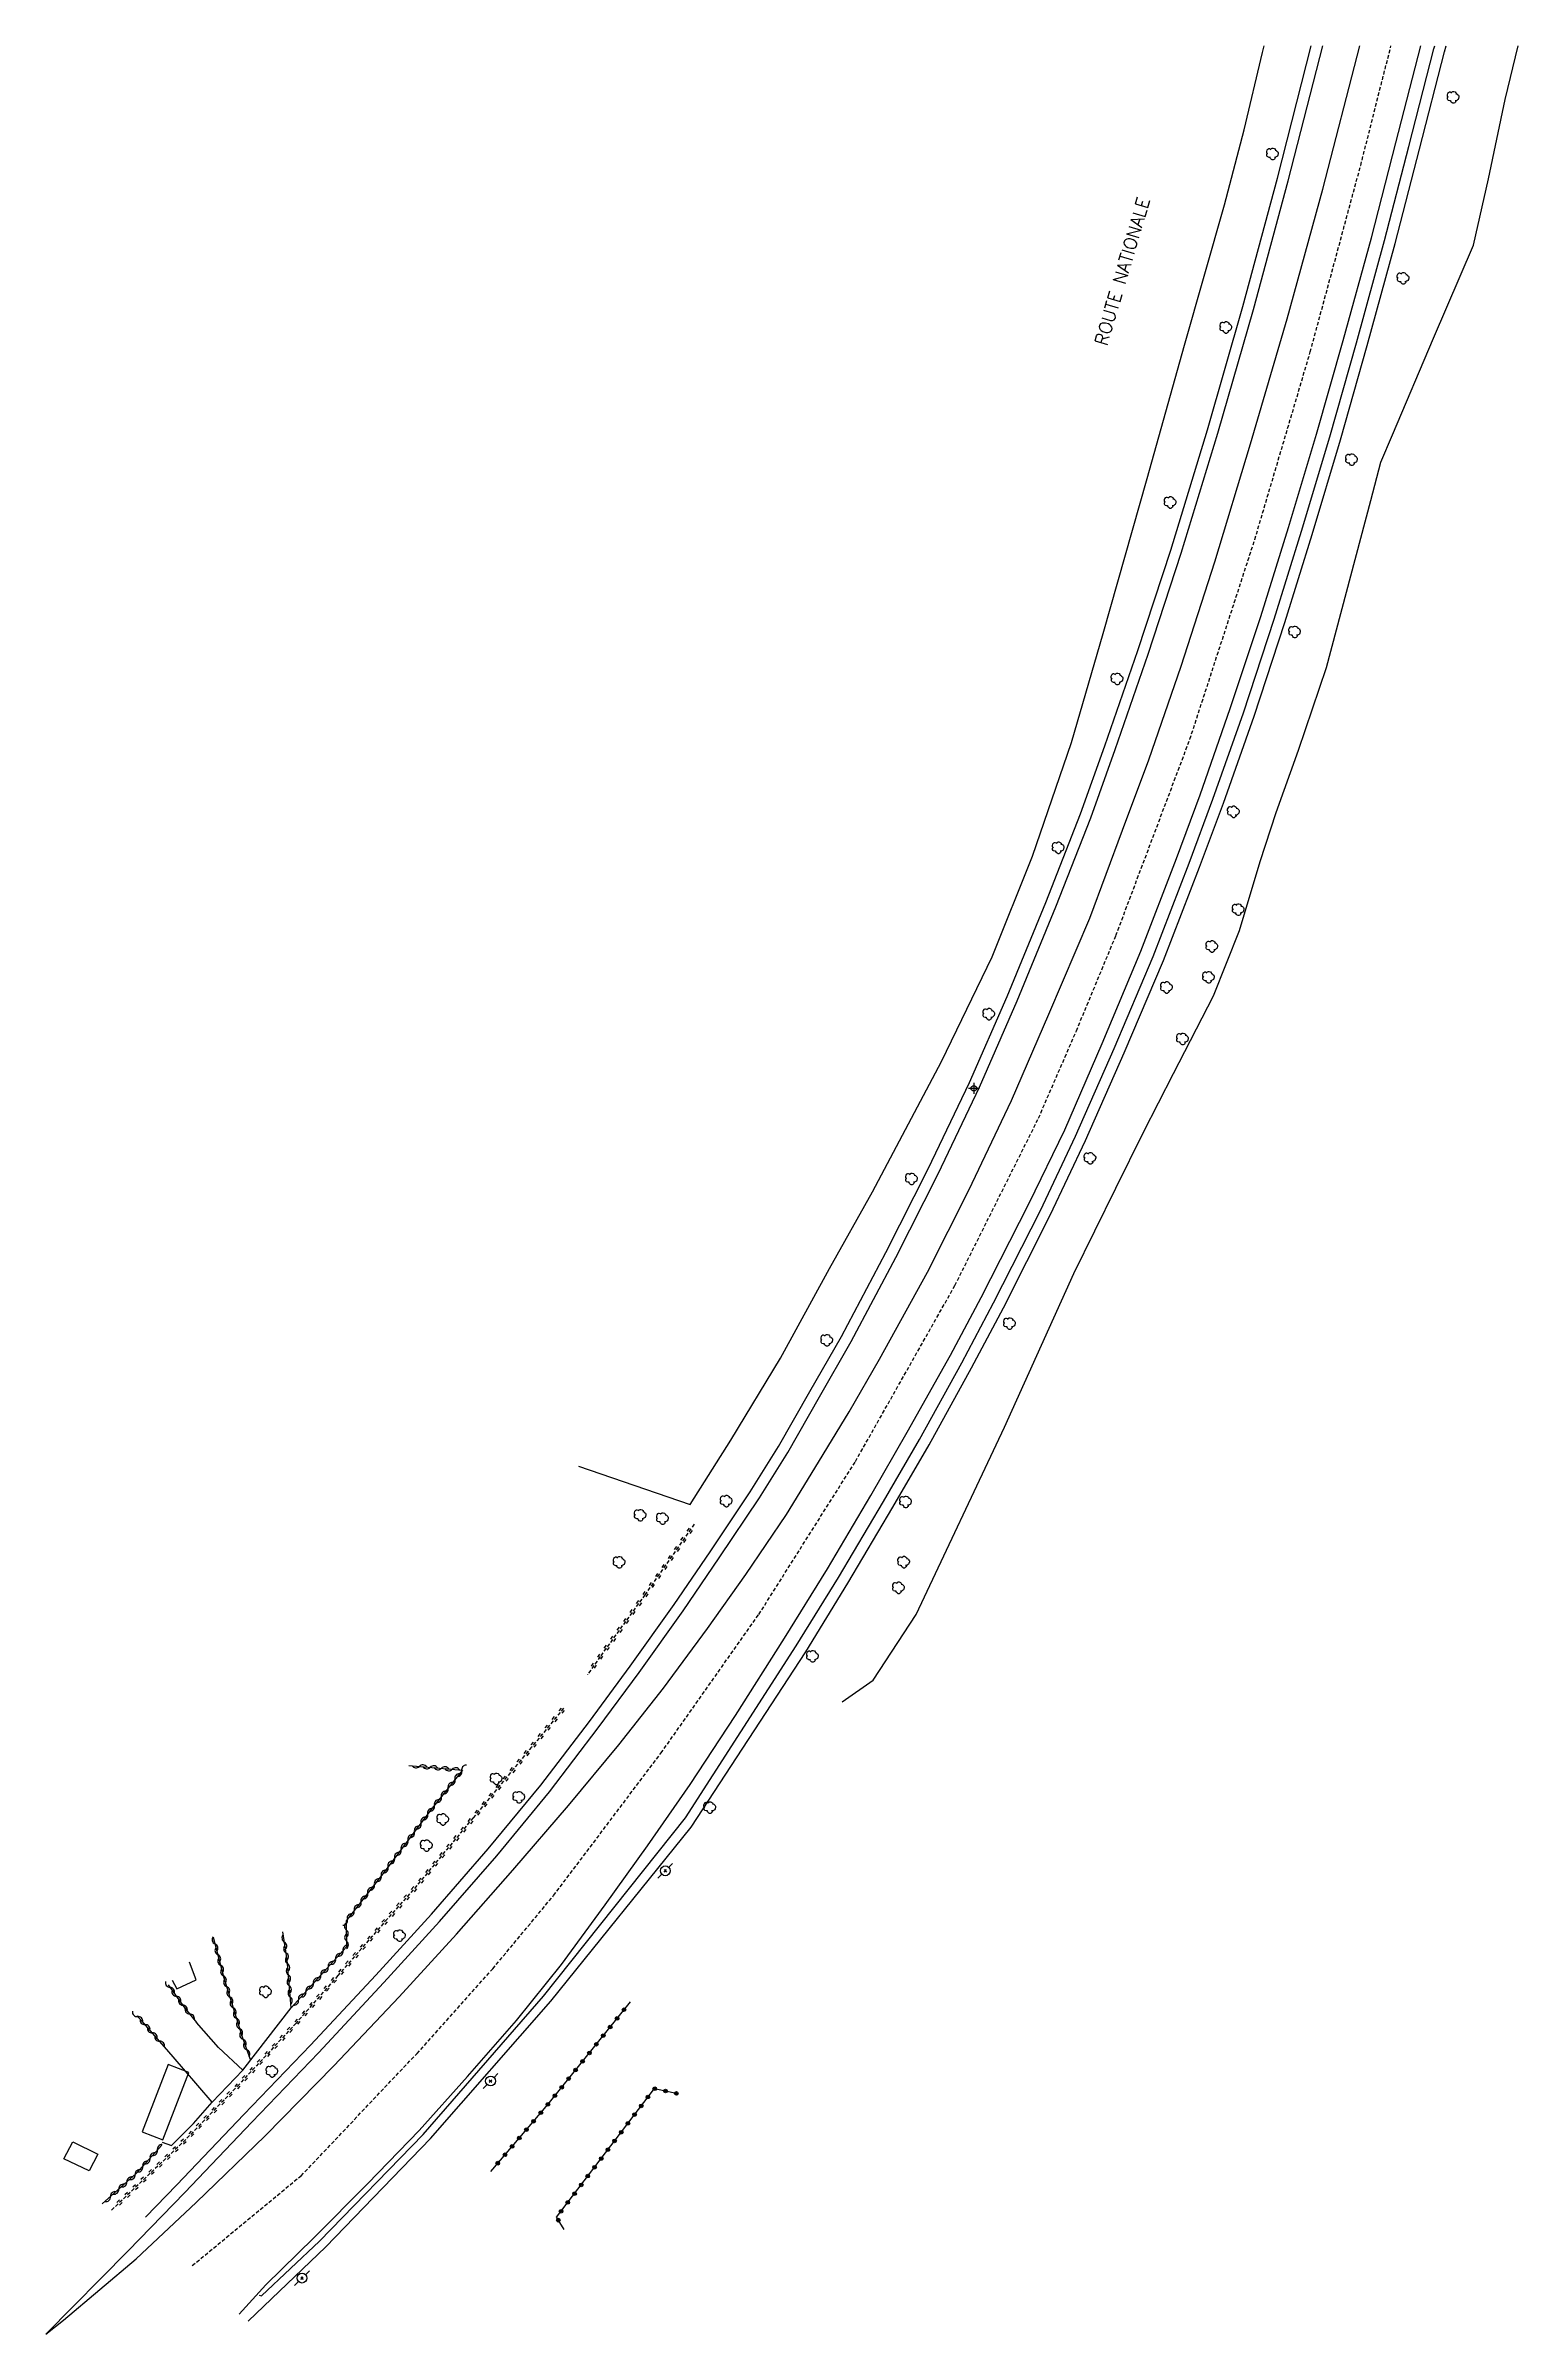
# Model space of a CAD drawing. Header units: millimetres. Extents: x 114283 to 115000, y 122041 to 123000.
# Drawn here: x 114698.2 to 114898.5, y 122363.8 to 122675 of the extents above; entities that cross this region are included whole.
import ezdxf
from ezdxf.enums import TextEntityAlignment as Align

# ---------------------------------------------------------------- set-up
doc = ezdxf.new("R2010")
doc.units = ezdxf.units.MM
doc.linetypes.add('DASHED', pattern=[0.75, 0.5, -0.25])
doc.layers.get('0').update_dxf_attribs({"linetype": 'CONTINUOUS'})
for name, color, linetype in [('W0001', 6, 'DASHED'), ('W0008', 7, 'CONTINUOUS'), ('W0051', 7, 'CONTINUOUS'), ('W0104', 1, 'CONTINUOUS'), ('W0220', 5, 'DASHED'), ('W0300', 7, 'CONTINUOUS'), ('W0310', 3, 'CONTINUOUS'), ('W0322', 7, 'CONTINUOUS'), ('W0323', 7, 'CONTINUOUS'), ('W0330', 7, 'CONTINUOUS'), ('W0473', 7, 'CONTINUOUS'), ('W0853', 7, 'CONTINUOUS'), ('W0989', 7, 'CONTINUOUS')]:
    doc.layers.add(name, color=color, linetype=linetype)
doc.styles.get("Standard").update_dxf_attribs({"font": 'romans.shx', "width": 0.85})

msp = doc.modelspace()

# ---------------------------------------------------------------- texts
at = {"layer": 'W0989'}
msp.add_text('ROUTE NATIONALE', height=1.75, rotation=73.5399, dxfattribs=at).set_placement((114841.7, 122634.36), align=Align.MIDDLE_LEFT)

# ---------------------------------------------------------------- blocks, each defined once
blk = doc.blocks.new('T300')
for p, q in [((-0.8, 0.51), (-0.86, 0.34)), ((-0.86, 0.34), (-0.86, 0.17)), ((-0.86, 0.17), (-0.74, 0.06)), ((-0.69, 0.63), (-0.8, 0.51)), ((-0.8, -0.06), (-0.74, 0.06)), ((-0.74, 0.06), (-0.69, 0.11)), ((-0.57, 0.69), (-0.69, 0.63)), ((-0.46, 0.69), (-0.57, 0.69)), ((-0.29, 0.63), (-0.46, 0.69)), ((-0.29, 0.63), (-0.17, 0.74)), ((-0.23, 0.57), (-0.29, 0.63)), ((-0.17, 0.74), (-0.06, 0.8)), ((-0.06, 0.8), (0.06, 0.8)), ((0.06, 0.8), (0.23, 0.74)), ((0.23, 0.74), (0.34, 0.63)), ((0.34, 0.63), (0.4, 0.51)), ((0.46, 0.46), (0.34, 0.46)), ((0.4, 0.51), (0.4, 0.46)), ((0.57, 0.4), (0.46, 0.46)), ((0.57, 0.4), (0.69, 0.29)), ((0.69, 0.29), (0.74, 0.17)), ((0.74, 0.06), (0.69, -0.17)), ((0.74, 0.17), (0.74, 0.06)), ((-0.8, -0.17), (-0.8, -0.06)), ((-0.8, -0.23), (-0.8, -0.17)), ((-0.74, -0.34), (-0.8, -0.23)), ((-0.69, -0.4), (-0.74, -0.34)), ((-0.51, -0.46), (-0.69, -0.4)), ((-0.4, -0.46), (-0.51, -0.46)), ((-0.4, -0.46), (-0.34, -0.46)), ((-0.34, -0.46), (-0.34, -0.4)), ((-0.34, -0.51), (-0.34, -0.46)), ((-0.29, -0.63), (-0.34, -0.51)), ((-0.17, -0.74), (-0.29, -0.63)), ((-0.06, -0.8), (-0.17, -0.74)), ((0.06, -0.8), (-0.06, -0.8)), ((0.17, -0.74), (0.06, -0.8)), ((0.23, -0.69), (0.17, -0.74)), ((0.29, -0.46), (0.23, -0.46)), ((0.29, -0.63), (0.23, -0.69)), ((0.46, -0.4), (0.29, -0.46)), ((0.34, -0.51), (0.29, -0.63)), ((0.34, -0.51), (0.34, -0.46)), ((0.57, -0.34), (0.46, -0.4)), ((0.63, -0.29), (0.57, -0.34)), ((0.69, -0.17), (0.63, -0.29))]:
    blk.add_line(p, q)
blk = doc.blocks.new('T473')
for p, q in [((-0.166667, 0.166667), (0.166667, -0.166667)), ((-0.166667, -0.166667), (0.166667, 0.166667)), ((0.500001, 0.500001), (1.000002, 1.000002)), ((-1.000002, -1.000002), (-0.500001, -0.500001))]:
    blk.add_line(p, q)
blk.add_ellipse((0, 0), major_axis=(0.471405, 0.471405), ratio=1, start_param=5.4977871438, end_param=11.780972451)
blk = doc.blocks.new('T853')
for p, q in [((-0.75, 0), (0.75, 0)), ((0, 0.75), (0, -0.75))]:
    blk.add_line(p, q)
blk.add_ellipse((0, 0), major_axis=(-0.265, 0.265), ratio=1, start_param=3.926991, end_param=10.210176)
blk = doc.blocks.new('t310o')
at = {"color": 0, "linetype": 'Continuous'}
for centre, start, end in [((-0.5, 0.38), 216.8699, 323.1304), ((0.5, -0.37), 36.8699, 143.1303)]:
    blk.add_arc(centre, 0.625, start, end, dxfattribs=at)
blk = doc.blocks.new('t323o')
at = {"color": 0, "linetype": 'Continuous'}
for radius in [0.25, 0.15]:
    blk.add_circle((0, 0), radius, dxfattribs=at)
blk = doc.blocks.new('t322o')
at = {"color": 0, "linetype": 'Continuous'}
for radius in [0.25, 0.15]:
    blk.add_circle((0, 0), radius, dxfattribs=at)
blk = doc.blocks.new('t220o')
at = {"color": 0, "linetype": 'Continuous'}
for p, q in [((-0.25, 0.25), (0.25, 0.25)), ((-0.25, -0.25), (0.25, -0.25))]:
    blk.add_line(p, q, dxfattribs=at)

# ---------------------------------------------------------------- linework, layer by layer
at = {"layer": 'W0001'}
msp.add_lwpolyline([(114718.17, 122373.17), (114732.97, 122385.4), (114748.73, 122402), (114759.03, 122413.53), (114767.31, 122423.49), (114781.91, 122442.85), (114795.21, 122461.71), (114808.36, 122482.51), (114821.89, 122506.44), (114833.26, 122529.2), (114838.4, 122541.06), (114843.78, 122554.02), (114853.85, 122580.73), (114862.67, 122607.87), (114870.21, 122633.37), (114877.07, 122658.74), (114881.19, 122675)], dxfattribs=at)
at = {"layer": 'W0008'}
for points in [[(114698.24, 122363.84), (114700.64, 122365.77), (114710.53, 122374.09), (114718.71, 122381.77), (114728.06, 122390.81), (114737.4, 122400.35), (114746.32, 122409.72), (114754.11, 122418.25), (114761.76, 122426.92), (114769.35, 122435.75), (114776.16, 122443.96), (114782.27, 122451.67), (114788.25, 122459.81), (114793.45, 122467.12), (114799, 122475.32), (114802.82, 122481.59), (114807.51, 122489.25), (114811.62, 122496.41), (114818.16, 122508.24), (114823.76, 122519.42), (114829.6, 122531.61), (114834.65, 122543.31), (114840.23, 122556.39), (114844.66, 122568.33), (114848.26, 122577.92), (114852.65, 122590.65), (114857.23, 122604.82), (114862.07, 122620.86), (114867.07, 122637.89), (114871.92, 122655.51), (114876.93, 122675)], [(114724.55, 122366.56), (114728.19, 122370.57), (114734.72, 122376.96), (114742.05, 122384.33), (114749.01, 122391.54), (114755.59, 122398.87), (114762.25, 122406.51), (114768.37, 122414.12), (114774.34, 122422.24), (114780.07, 122430.26), (114785.86, 122438.57), (114792.03, 122447.97), (114798.72, 122458.48), (114804.55, 122467.89), (114810.44, 122477.88), (114815.39, 122486.49), (114821.29, 122496.96), (114825.45, 122504.8), (114831.98, 122517.63), (114836.83, 122527.6), (114841.93, 122539.34), (114847.18, 122551.9), (114852.03, 122564.49), (114855.25, 122573.14), (114859.33, 122584.91), (114863.49, 122597.41), (114867.24, 122609.48), (114871.05, 122622.19), (114874.68, 122634.94), (114878.54, 122648.87), (114881.87, 122661.79), (114885.24, 122674.98), (114885.25, 122675)]]:
    msp.add_lwpolyline(points, dxfattribs=at)
at = {"layer": 'W0051'}
for points in [[(114698.24, 122363.84), (114709.43, 122375.16), (114717.14, 122383.13), (114726.27, 122392.66), (114735.32, 122402.12), (114744.24, 122411.67), (114751.8, 122419.96), (114759.57, 122428.89), (114766.76, 122437.57), (114773.39, 122446.27), (114778.93, 122453.81), (114784.92, 122462.2), (114789.83, 122469.4), (114795.3, 122477.58), (114799.16, 122483.74), (114803.46, 122491.28), (114807.76, 122498.8), (114813.83, 122510.23), (114819.59, 122521.63), (114825.25, 122533.42), (114830.37, 122545.12), (114835.63, 122557.94), (114840.36, 122570.04), (114843.68, 122579.31), (114848.17, 122592.28), (114852.66, 122605.99), (114857.66, 122622.33), (114862.5, 122639.13), (114867.22, 122656.62), (114871.9, 122675)], [(114711.79, 122379.78), (114716.06, 122384.17), (114725.18, 122393.7), (114734.23, 122403.15), (114743.13, 122412.68), (114750.68, 122420.96), (114758.43, 122429.86), (114765.58, 122438.5), (114772.19, 122447.17), (114777.72, 122454.69), (114783.69, 122463.05), (114788.59, 122470.23), (114794.04, 122478.4), (114797.89, 122484.53), (114802.17, 122492.04), (114806.45, 122499.52), (114812.5, 122510.92), (114818.25, 122522.3), (114823.88, 122534.04), (114828.99, 122545.71), (114834.24, 122558.49), (114838.95, 122570.56), (114842.27, 122579.81), (114846.75, 122592.76), (114851.23, 122606.44), (114856.23, 122622.76), (114861.06, 122639.53), (114865.76, 122657.01), (114870.35, 122675)], [(114725.76, 122365.61), (114736.32, 122375.71), (114750.55, 122390.45), (114766.93, 122409.11), (114786.02, 122432.8), (114801.59, 122456.63), (114807.34, 122465.94), (114813.45, 122476.3), (114818.37, 122484.75), (114824.15, 122495.22), (114828.47, 122503.39), (114834.86, 122515.98), (114839.66, 122526.14), (114844.92, 122538.06), (114850.25, 122550.62), (114855.15, 122563.32), (114858.39, 122572.04), (114862.56, 122583.84), (114866.73, 122596.58), (114870.47, 122608.57), (114874.31, 122621.43), (114877.97, 122634.23), (114881.75, 122648.13), (114885.07, 122660.92), (114888.48, 122674.19), (114888.69, 122675)], [(114727.26, 122369.15), (114727.59, 122369.04), (114735.46, 122376.48), (114749.57, 122391.01), (114765.94, 122409.8), (114785.23, 122434.04), (114800.31, 122457.42), (114806.06, 122466.72), (114812.15, 122477.06), (114817.07, 122485.49), (114822.83, 122495.93), (114827.13, 122504.08), (114833.51, 122516.64), (114838.29, 122526.76), (114843.55, 122538.66), (114848.86, 122551.18), (114853.75, 122563.85), (114856.98, 122572.55), (114861.14, 122584.32), (114865.3, 122597.04), (114869.04, 122609.01), (114872.87, 122621.85), (114876.52, 122634.63), (114880.3, 122648.52), (114883.62, 122661.29), (114887.03, 122674.57), (114887.14, 122675)]]:
    msp.add_lwpolyline(points, dxfattribs=at)
at = {"layer": 'W0104'}
for points in [[(114716.08, 122410.82), (114718.71, 122412.05), (114717.79, 122414.44)], [(114715.43, 122411.96), (114716.08, 122410.82)]]:
    msp.add_lwpolyline(points, dxfattribs=at)
for points in [[(114711.37, 122391.38), (114714.17, 122390.29), (114717.7, 122399.45), (114714.9, 122400.53), (114711.37, 122391.38)], [(114704.16, 122386.05), (114700.72, 122387.71), (114701.92, 122390.02), (114705.31, 122388.33), (114704.16, 122386.05)]]:
    msp.add_lwpolyline(points, close=True, dxfattribs=at)
at = {"layer": 'W0220'}
for points in [[(114786.42, 122473.98), (114779.73, 122464.39), (114773.64, 122455.99), (114771.9, 122453.51)], [(114768.66, 122448.96), (114764.31, 122443.68), (114756.37, 122434.07), (114748.22, 122424.26), (114744.66, 122420.28), (114737.96, 122412.6), (114732.29, 122406.15), (114724.57, 122397.84), (114717.28, 122390.32), (114712.44, 122385.72), (114707.2, 122380.71)]]:
    msp.add_lwpolyline(points, dxfattribs=at)
at = {"layer": 'W0310'}
for points in [[(114747.61, 122441.17), (114754.9, 122440.55), (114750.78, 122435.35), (114744.2, 122426.62), (114739.11, 122420.05), (114739.15, 122416.52), (114731.6, 122408.22)], [(114721.01, 122417.83), (114722.48, 122412.31), (114724.99, 122404.12), (114726.07, 122401.12)], [(114731.6, 122408.22), (114731.09, 122414.73), (114730.48, 122418.57)], [(114714.87, 122411.36), (114717.04, 122408.36), (114718.74, 122406.22)], [(114714.72, 122402.55), (114711.49, 122406.24), (114710.63, 122407.12)], [(114714.03, 122389.56), (114710.55, 122385.69), (114705.92, 122381.56)]]:
    msp.add_lwpolyline(points, dxfattribs=at)
at = {"layer": 'W0322'}
msp.add_lwpolyline([(114758.75, 122385.96), (114766.56, 122395.11), (114777.77, 122409.05)], dxfattribs=at)
at = {"layer": 'W0323'}
msp.add_lwpolyline([(114768.76, 122378.09), (114767.7, 122379.74), (114781.01, 122397.23), (114784.18, 122396.56)], dxfattribs=at)
at = {"layer": 'W0330'}
for points in [[(114785.86, 122476.64), (114791.43, 122485.39), (114798.18, 122496.57), (114804.81, 122508.73), (114810.68, 122519.16), (114820.07, 122536.91), (114826.95, 122551.14), (114832.44, 122564.83), (114837.74, 122580.27), (114842.05, 122595.1), (114848.05, 122616.14), (114853.12, 122634.31), (114858.55, 122653.39), (114861.22, 122663.59), (114863.7, 122674.08), (114863.93, 122675)], [(114806.57, 122449.83), (114810.75, 122452.79), (114816.63, 122461.71), (114828.63, 122487.19), (114838.07, 122508.07), (114843.77, 122519.67), (114847.54, 122527.29), (114851.6, 122535.26), (114857.04, 122545.81), (114860.61, 122554.71), (114863.42, 122564.1), (114865.58, 122570.74), (114868.62, 122579.23), (114872.41, 122590.48), (114878.45, 122613.17), (114879.81, 122618.38), (114881.38, 122622.11), (114886.99, 122635.23), (114892.43, 122647.88), (114894.46, 122656.91), (114896.71, 122667.71), (114898.5, 122675)], [(114770.69, 122481.86), (114785.86, 122476.64)], [(114714.05, 122389.96), (114715.34, 122389.52), (114718.32, 122392.51), (114720.87, 122395.4), (114725.05, 122399.74), (114731.6, 122408.22)], [(114725.05, 122399.74), (114721.74, 122402.82), (114718.74, 122406.22)], [(114720.87, 122395.4), (114716.97, 122399.94), (114714.72, 122402.55)]]:
    msp.add_lwpolyline(points, dxfattribs=at)

# ---------------------------------------------------------------- block references
at = {"layer": 'W0220'}
for p, rotation in [((114785.79, 122473.08), 235.1107797612877), ((114783.22, 122469.39), 235.1107797612877), ((114784.07, 122470.62), 235.1107797612877), ((114784.93, 122471.85), 235.1107797612877), ((114780.64, 122465.7), 235.1107797612877), ((114781.5, 122466.93), 235.1107797612877), ((114782.36, 122468.16), 235.1107797612877), ((114778.9, 122463.25), 234.0643699309112), ((114779.78, 122464.47), 235.1107797612877), ((114776.26, 122459.61), 234.0643699309112), ((114777.14, 122460.82), 234.0643699309112), ((114778.02, 122462.04), 234.0643699309112), ((114774.5, 122457.18), 234.0643699309112), ((114775.38, 122458.39), 234.0643699309112), ((114772.76, 122454.74), 235.0141774568591), ((114773.62, 122455.96), 235.0141774568591), ((114767.44, 122447.47), 230.5264008129986), ((114768.39, 122448.63), 230.5264008129986), ((114764.58, 122444), 230.5264008129986), ((114765.53, 122445.16), 230.5264008129986), ((114766.48, 122446.32), 230.5264008129986), ((114762.67, 122441.69), 230.4287709845655), ((114763.62, 122442.84), 230.4287709845655), ((114759.8, 122438.22), 230.4287709845655), ((114760.76, 122439.37), 230.4287709845655), ((114761.71, 122440.53), 230.4287709845655), ((114756.93, 122434.75), 230.4287709845655), ((114757.89, 122435.91), 230.4287709845655), ((114758.84, 122437.06), 230.4287709845655), ((114755.02, 122432.44), 230.2835250744571), ((114755.98, 122433.59), 230.2835250744571), ((114752.14, 122428.98), 230.2835250744571), ((114753.1, 122430.13), 230.2835250744571), ((114754.06, 122431.29), 230.2835250744571), ((114749.27, 122425.52), 230.2835250744571), ((114750.23, 122426.67), 230.2835250744571), ((114751.18, 122427.83), 230.2835250744571), ((114746.31, 122422.13), 228.1692958715797), ((114747.31, 122423.24), 228.1692958715797), ((114748.31, 122424.36), 230.2835250744571), ((114744.32, 122419.89), 228.8769791157091), ((114745.31, 122421.01), 228.1692958715797), ((114741.36, 122416.5), 228.8769791157091), ((114742.34, 122417.63), 228.8769791157091), ((114743.33, 122418.76), 228.8769791157091), ((114738.4, 122413.11), 228.8769791157091), ((114739.38, 122414.24), 228.8769791157091), ((114740.37, 122415.37), 228.8769791157091), ((114735.43, 122409.72), 228.6828801259458), ((114736.42, 122410.85), 228.6828801259458), ((114737.41, 122411.98), 228.6828801259458), ((114733.45, 122407.47), 228.6828801259458), ((114734.44, 122408.6), 228.6828801259458), ((114730.42, 122404.14), 227.1047004091388), ((114731.44, 122405.24), 227.1047004091388), ((114732.46, 122406.34), 228.6828801259458), ((114727.36, 122400.85), 227.1047004091388), ((114728.38, 122401.94), 227.1047004091388), ((114729.4, 122403.04), 227.1047004091388), ((114724.29, 122397.55), 225.9168708635913), ((114725.31, 122398.65), 227.1047004091388), ((114726.34, 122399.75), 227.1047004091388), ((114721.16, 122394.32), 225.9168708635913), ((114722.2, 122395.4), 225.9168708635913), ((114723.24, 122396.48), 225.9168708635913), ((114718.03, 122391.09), 225.9168708635913), ((114719.07, 122392.17), 225.9168708635913), ((114720.11, 122393.24), 225.9168708635913), ((114714.8, 122387.96), 223.5327532220682), ((114715.88, 122388.99), 223.5327532220682), ((114716.97, 122390.02), 223.5327532220682), ((114711.54, 122384.86), 223.6970914336395), ((114712.62, 122385.89), 223.5327532220682), ((114713.71, 122386.93), 223.5327532220682), ((114708.28, 122381.75), 223.6970914336395), ((114709.37, 122382.78), 223.6970914336395), ((114710.45, 122383.82), 223.6970914336395)]:
    msp.add_blockref('t220o', p, dxfattribs=dict(at, rotation=rotation))
at = {"layer": 'W0300'}
for p in [(114889.68, 122667.98), (114865.11, 122660.28), (114882.86, 122643.38), (114858.76, 122636.69), (114875.87, 122618.72), (114851.19, 122612.9), (114868.12, 122595.3), (114843.97, 122588.9), (114859.79, 122570.84), (114835.97, 122565.94), (114860.45, 122557.53), (114856.86, 122552.53), (114850.69, 122546.96), (114856.41, 122548.33), (114826.52, 122543.33), (114852.87, 122539.96), (114840.29, 122523.72), (114816.01, 122520.93), (114829.34, 122501.26), (114804.49, 122498.97), (114779.12, 122475.19), (114782.14, 122474.74), (114790.82, 122477.11), (114815.21, 122477.01), (114776.26, 122468.79), (114814.95, 122468.82), (114814.24, 122465.33), (114802.55, 122456.01), (114759.52, 122439.35), (114762.63, 122436.85), (114788.57, 122435.45), (114752.27, 122433.83), (114750.04, 122430.28), (114746.39, 122418.02), (114728.16, 122410.39), (114729.04, 122399.56)]:
    msp.add_blockref('T300', p, dxfattribs=at)
at = {"layer": 'W0310'}
for p, rotation in [((114749.05, 122441.05), 355.1466091510202), ((114750.54, 122440.92), 355.1466091510202), ((114754.82, 122440.45), 231.5749428502268), ((114752.04, 122440.79), 355.1466091510202), ((114752.96, 122438.1), 231.5749428502268), ((114753.53, 122440.66), 355.1466091510202), ((114753.89, 122439.28), 231.5749428502268), ((114750.18, 122434.56), 233.0242747115016), ((114751.09, 122435.75), 231.5749428502268), ((114752.03, 122436.92), 231.5749428502268), ((114747.48, 122430.96), 233.0242747115016), ((114748.38, 122432.16), 233.0242747115016), ((114749.28, 122433.36), 233.0242747115016), ((114745.67, 122428.57), 233.0242747115016), ((114746.57, 122429.77), 233.0242747115016), ((114742.94, 122424.99), 232.1915900566776), ((114743.86, 122426.18), 232.1915900566776), ((114744.77, 122427.37), 233.0242747115016), ((114741.1, 122422.62), 232.1915900566776), ((114742.02, 122423.81), 232.1915900566776), ((114739.26, 122420.25), 232.1915900566776), ((114739.12, 122418.8), 270.5828134840689), ((114740.18, 122421.44), 232.1915900566776), ((114721.26, 122416.9), 284.8758971403061), ((114721.64, 122415.45), 284.8758971403061), ((114730.7, 122417.17), 98.96802934423953), ((114730.93, 122415.69), 98.96802934423953), ((114738.67, 122415.99), 227.6998462737544), ((114739.14, 122417.3), 270.5828134840689), ((114722.03, 122414), 284.8758971403061), ((114722.41, 122412.55), 284.8758971403061), ((114731.13, 122414.2), 94.51790443265708), ((114731.25, 122412.71), 94.51790443265708), ((114735.64, 122412.66), 227.6998462737544), ((114736.65, 122413.77), 227.6998462737544), ((114737.66, 122414.88), 227.6998462737544), ((114715.13, 122411.01), 305.854354079076), ((114716.01, 122409.79), 305.854354079076), ((114722.84, 122411.11), 287.0589984928041), ((114723.28, 122409.68), 287.0589984928041), ((114731.36, 122411.21), 94.51790443265708), ((114731.48, 122409.72), 94.51790443265708), ((114732.61, 122409.33), 227.6998462737544), ((114733.62, 122410.44), 227.6998462737544), ((114734.63, 122411.55), 227.6998462737544), ((114710.73, 122407.03), 134.0542556937176), ((114716.88, 122408.58), 305.854354079076), ((114717.81, 122407.39), 308.4995361827175), ((114723.72, 122408.24), 287.0589984928041), ((114724.16, 122406.81), 287.0589984928041), ((114711.75, 122405.94), 131.1925273294835), ((114712.74, 122404.81), 131.1925273294835), ((114713.73, 122403.68), 131.1925273294835), ((114724.6, 122405.37), 287.0589984928041), ((114725.05, 122403.94), 289.7663750287651), ((114725.56, 122402.53), 289.7663750287651), ((114712.42, 122387.77), 228.021788684057), ((114713.42, 122388.88), 228.021788684057), ((114709.28, 122384.56), 221.7534615946702), ((114710.4, 122385.56), 221.7534615946702), ((114711.42, 122386.65), 228.021788684057), ((114707.04, 122382.56), 221.7534615946702), ((114708.16, 122383.56), 221.7534615946702)]:
    msp.add_blockref('t310o', p, dxfattribs=dict(at, rotation=rotation))
at = {"layer": 'W0322'}
for p, rotation in [((114775.94, 122406.78), 51.20716695814179), ((114776.88, 122407.95), 51.20716695814179), ((114774.06, 122404.44), 51.20716695814179), ((114775, 122405.61), 51.20716695814179), ((114771.24, 122400.93), 51.20716695814179), ((114772.18, 122402.1), 51.20716695814179), ((114773.12, 122403.27), 51.20716695814179), ((114768.42, 122397.43), 51.20716695814179), ((114769.36, 122398.6), 51.20716695814179), ((114770.3, 122399.76), 51.20716695814179), ((114766.54, 122395.09), 49.51911463194482), ((114767.48, 122396.26), 51.20716695814179), ((114763.62, 122391.67), 49.51911463194482), ((114764.59, 122392.81), 49.51911463194482), ((114765.57, 122393.95), 49.51911463194482), ((114760.7, 122388.24), 49.51911463194482), ((114761.67, 122389.38), 49.51911463194482), ((114762.64, 122390.52), 49.51911463194482), ((114759.72, 122387.1), 49.51911463194482)]:
    msp.add_blockref('t322o', p, dxfattribs=dict(at, rotation=rotation))
at = {"layer": 'W0323'}
for p, rotation in [((114779.23, 122394.89), 52.72714989855007), ((114780.14, 122396.08), 52.72714989855007), ((114781.07, 122397.22), 347.9319091751667), ((114782.54, 122396.91), 347.9319091751667), ((114784, 122396.59), 347.9319091751667), ((114776.51, 122391.31), 52.72714989855007), ((114777.41, 122392.5), 52.72714989855007), ((114778.32, 122393.7), 52.72714989855007), ((114774.69, 122388.92), 52.72714989855007), ((114775.6, 122390.12), 52.72714989855007), ((114771.96, 122385.34), 52.72714989855007), ((114772.87, 122386.54), 52.72714989855007), ((114773.78, 122387.73), 52.72714989855007), ((114769.24, 122381.76), 52.72714989855007), ((114770.15, 122382.95), 52.72714989855007), ((114771.06, 122384.15), 52.72714989855007), ((114767.95, 122379.35), 122.6162787550515), ((114768.33, 122380.57), 52.72714989855007)]:
    msp.add_blockref('t323o', p, dxfattribs=dict(at, rotation=rotation))
at = {"layer": 'W0473'}
for p in [(114782.49, 122426.85), (114758.73, 122398.27), (114733.09, 122371.47)]:
    msp.add_blockref('T473', p, dxfattribs=at)
at = {"layer": 'W0853'}
msp.add_blockref('T853', (114824.46, 122533.25), dxfattribs=at)

msp.set_redraw_order([(e.dxf.handle, doc.entitydb.next_handle()) for e in msp.query("TEXT MTEXT ATTDEF DIMENSION ARC_DIMENSION")])  # texts and dimensions are drawn at this point

doc.saveas('drawing.dxf')
